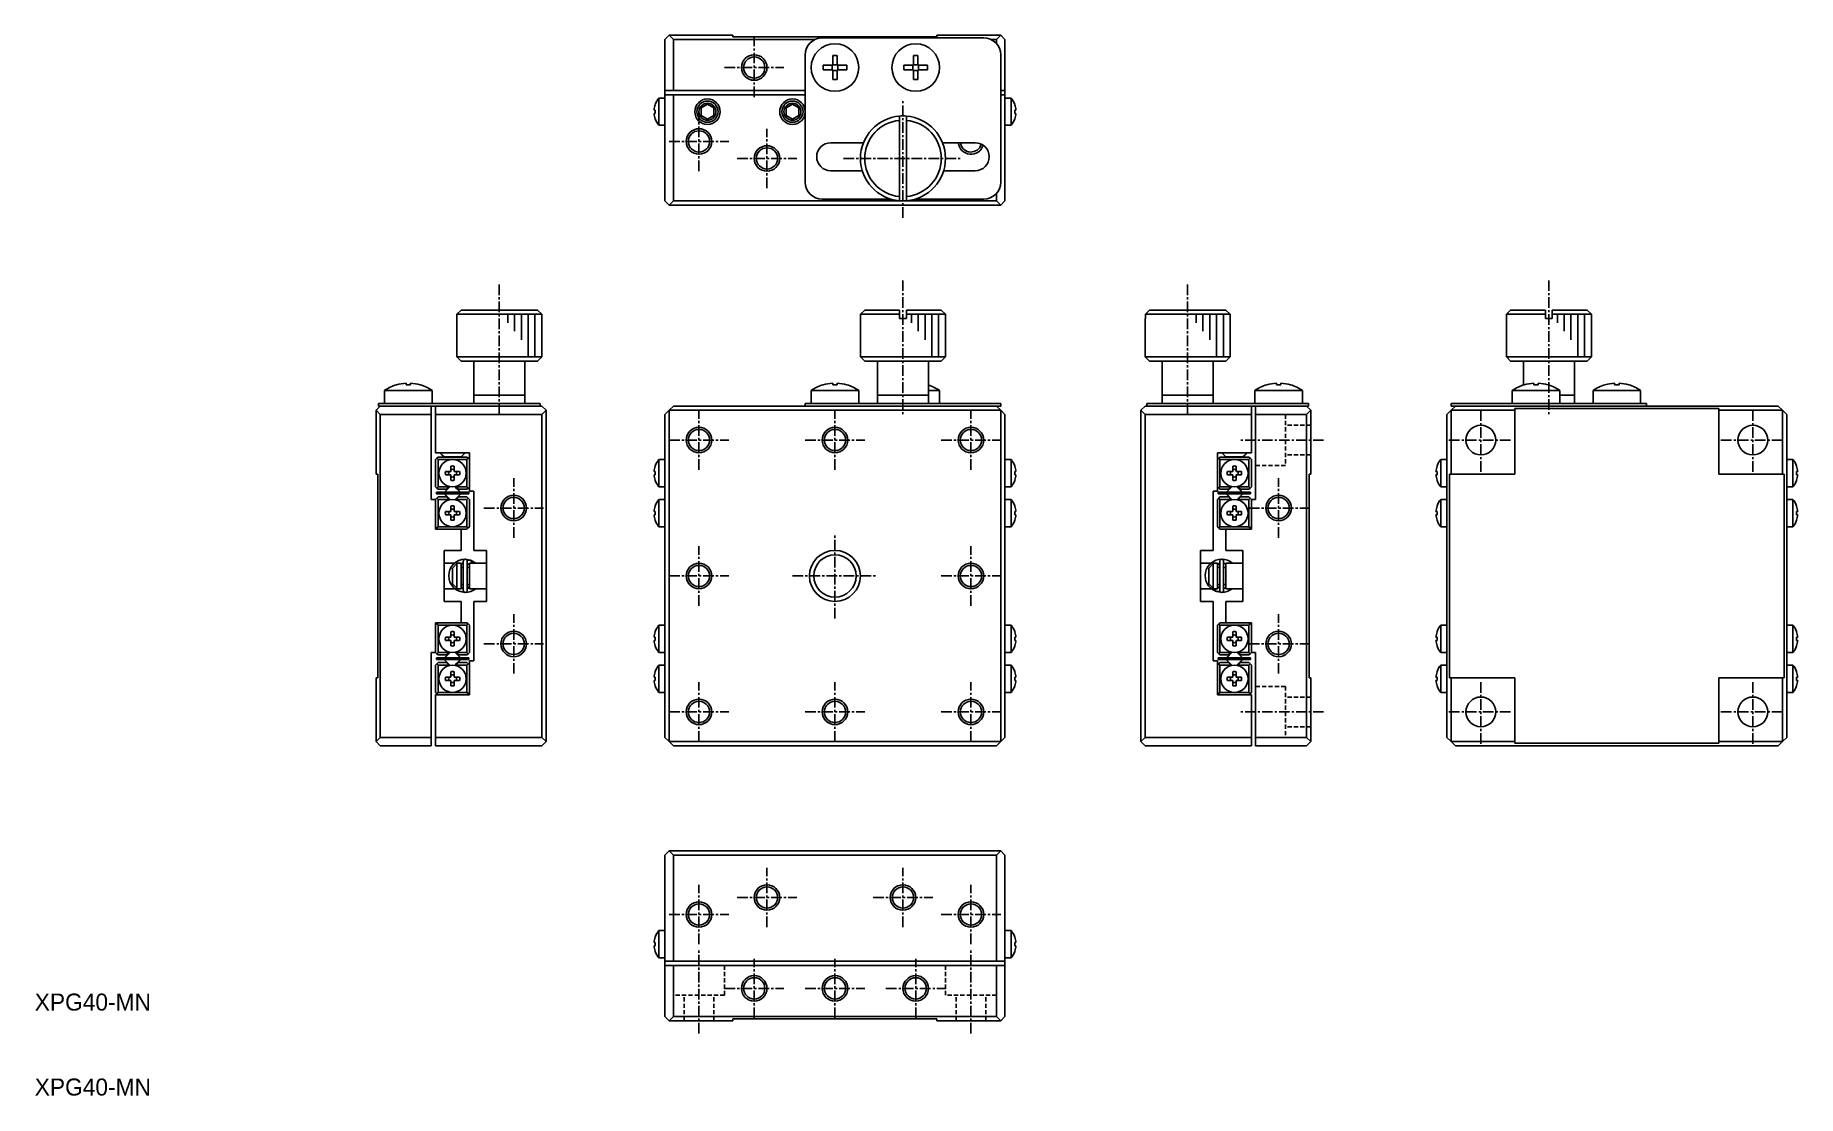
# Model space of a CAD drawing. Extents: x 10 to 217, y 10 to 135.
import ezdxf

# ---------------------------------------------------------------- set-up
doc = ezdxf.new("R2010")
doc.units = 0
doc.linetypes.add('CENTER', pattern=[2, 1.25, -0.25, 0.25, -0.25])
doc.linetypes.add('DASHED', pattern=[0.75, 0.5, -0.25])
doc.layers.get('0').update_dxf_attribs({"linetype": 'CONTINUOUS'})
doc.layers.add('CENTER', color=1, linetype='CENTER')
doc.styles.get("Standard").update_dxf_attribs({"font": 'FGP教科書体NT-M'})

msp = doc.modelspace()

# ---------------------------------------------------------------- texts
at = {"color": 7, "linetype": 'CONTINUOUS'}
for p in [(10, 20), (10, 10)]:
    msp.add_text('XPG40-MN', height=2, dxfattribs=at).set_placement(p)

# ---------------------------------------------------------------- linework, layer by layer
at = {"color": 7, "linetype": 'CONTINUOUS'}
for p, q in [((84.16, 134.31), (84.66, 134.81)), ((84.66, 134.81), (85.16, 134.31)), ((84.66, 134.81), (92.16, 134.81)), ((92.16, 134.61), (92.16, 134.81)), ((116.16, 134.81), (116.16, 134.61)), ((116.16, 134.81), (123.66, 134.81)), ((123.16, 134.31), (123.66, 134.81)), ((123.66, 134.81), (124.16, 134.31)), ((84.16, 128.31), (84.16, 134.31)), ((85.16, 134.31), (85.16, 128.31)), ((101.79, 134.31), (85.16, 134.31)), ((116.16, 134.61), (92.16, 134.61)), ((121.66, 134.51), (102.66, 134.51)), ((123.16, 134.31), (122.53, 134.31)), ((123.16, 133.84), (123.16, 134.31)), ((124.16, 134.31), (124.16, 128.31)), ((100.66, 132.51), (100.66, 117.51)), ((102.76, 130.75), (102.76, 131.27)), ((102.76, 131.27), (103.9, 131.27)), ((103.9, 130.75), (102.76, 130.75)), ((102.76, 130.75), (103.83, 130.75)), ((103.83, 130.75), (103.83, 131.27)), ((103.9, 130.75), (103.83, 130.75)), ((103.9, 132.41), (104.42, 132.41)), ((103.9, 131.27), (103.9, 132.41)), ((103.9, 131.34), (104.42, 131.34)), ((103.9, 129.61), (103.9, 130.75)), ((104.42, 130.68), (103.9, 130.68)), ((104.42, 132.41), (104.42, 131.27)), ((104.42, 131.27), (105.56, 131.27)), ((104.42, 130.75), (104.42, 129.61)), ((105.56, 130.75), (104.42, 130.75)), ((104.49, 130.75), (104.42, 130.75)), ((104.49, 131.27), (104.49, 130.75)), ((105.56, 130.75), (104.49, 130.75)), ((105.56, 131.27), (105.56, 130.75)), ((112.26, 130.75), (112.26, 131.27)), ((112.26, 131.27), (113.4, 131.27)), ((113.4, 130.75), (112.26, 130.75)), ((112.26, 130.75), (113.33, 130.75)), ((113.33, 130.75), (113.33, 131.27)), ((113.4, 130.75), (113.33, 130.75)), ((113.4, 132.41), (113.92, 132.41)), ((113.4, 131.27), (113.4, 132.41)), ((113.4, 131.34), (113.92, 131.34)), ((113.4, 129.61), (113.4, 130.75)), ((113.92, 130.68), (113.4, 130.68)), ((113.92, 132.41), (113.92, 131.27)), ((113.92, 131.27), (115.06, 131.27)), ((113.92, 130.75), (113.92, 129.61)), ((115.06, 130.75), (113.92, 130.75)), ((113.99, 130.75), (113.92, 130.75)), ((113.99, 131.27), (113.99, 130.75)), ((115.06, 130.75), (113.99, 130.75)), ((115.06, 131.27), (115.06, 130.75)), ((123.66, 132.51), (123.66, 117.51)), ((104.42, 129.61), (103.9, 129.61)), ((113.92, 129.61), (113.4, 129.61)), ((83.01, 126.64), (83.01, 126.66)), ((83.44, 124.21), (83.44, 127.41)), ((84.16, 127.41), (83.44, 127.41)), ((85.16, 128.31), (84.16, 128.31)), ((84.16, 127.81), (84.16, 128.31)), ((84.16, 127.81), (85.16, 127.81)), ((84.16, 115.31), (84.16, 127.81)), ((85.16, 128.31), (100.66, 128.31)), ((85.16, 127.81), (85.16, 115.31)), ((100.66, 127.81), (85.16, 127.81)), ((88.41, 126.25), (89.16, 126.68)), ((89.16, 126.68), (89.91, 126.25)), ((98.41, 126.25), (99.16, 126.68)), ((99.16, 126.68), (99.91, 126.25)), ((124.16, 128.31), (123.66, 128.31)), ((123.66, 127.81), (124.16, 127.81)), ((124.16, 128.31), (124.16, 127.81)), ((124.16, 127.81), (124.16, 115.31)), ((124.88, 127.41), (124.16, 127.41)), ((124.88, 124.21), (124.88, 127.41)), ((125.31, 126.64), (125.31, 126.66)), ((83.01, 126.01), (82.88, 126.01)), ((82.88, 125.61), (83.01, 125.61)), ((83.01, 125.61), (83.01, 126.01)), ((83.01, 124.96), (83.01, 124.99)), ((88.41, 125.38), (88.41, 126.25)), ((89.16, 124.95), (88.41, 125.38)), ((89.91, 125.38), (89.16, 124.95)), ((89.91, 126.25), (89.91, 125.38)), ((98.41, 125.38), (98.41, 126.25)), ((99.16, 124.95), (98.41, 125.38)), ((99.91, 125.38), (99.16, 124.95)), ((99.91, 126.25), (99.91, 125.38)), ((111.76, 125.3), (111.76, 124.79)), ((111.76, 124.79), (111.76, 115.83)), ((112.56, 124.79), (112.56, 125.3)), ((112.56, 115.83), (112.56, 124.79)), ((125.31, 126.01), (125.45, 126.01)), ((125.31, 125.61), (125.31, 126.01)), ((125.45, 125.61), (125.31, 125.61)), ((125.31, 124.96), (125.31, 124.99)), ((83.44, 124.21), (84.16, 124.21)), ((124.16, 124.21), (124.88, 124.21)), ((103.66, 122.16), (107.52, 122.16)), ((116.81, 122.16), (120.66, 122.16)), ((107.38, 118.86), (103.66, 118.86)), ((120.66, 118.86), (116.95, 118.86)), ((123.16, 115.31), (123.16, 116.19)), ((84.16, 115.31), (84.66, 114.81)), ((84.66, 114.81), (85.16, 115.31)), ((123.66, 114.81), (84.66, 114.81)), ((85.16, 115.31), (112.16, 115.31)), ((102.66, 115.51), (110.76, 115.51)), ((111.76, 115.83), (111.76, 115.33)), ((112.16, 115.31), (123.16, 115.31)), ((112.56, 115.33), (112.56, 115.83)), ((113.56, 115.51), (121.66, 115.51)), ((123.16, 115.31), (123.66, 114.81)), ((123.66, 114.81), (124.16, 115.31)), ((59.68, 101.96), (60.18, 102.46)), ((59.68, 101.46), (59.68, 101.96)), ((69.65, 101.96), (59.68, 101.96)), ((60.18, 102.46), (69.14, 102.46)), ((69.14, 102.46), (69.65, 101.96)), ((69.65, 101.96), (69.65, 101.46)), ((107.66, 102.46), (107.16, 101.96)), ((111.76, 101.96), (107.16, 101.96)), ((107.16, 101.96), (107.16, 96.96)), ((107.66, 102.46), (111.76, 102.46)), ((107.66, 102.46), (111.76, 102.46)), ((111.76, 102.46), (111.76, 101.96)), ((111.76, 101.96), (111.76, 101.46)), ((112.56, 102.46), (116.66, 102.46)), ((112.56, 102.46), (116.66, 102.46)), ((112.56, 101.96), (112.56, 102.46)), ((117.16, 101.96), (112.56, 101.96)), ((112.56, 101.46), (112.56, 101.96)), ((117.16, 101.96), (116.66, 102.46)), ((117.16, 96.96), (117.16, 101.96)), ((140.68, 101.96), (141.18, 102.46)), ((150.65, 101.96), (140.68, 101.96)), ((140.68, 101.46), (140.68, 101.96)), ((141.18, 102.46), (150.14, 102.46)), ((150.14, 102.46), (150.65, 101.96)), ((150.65, 101.96), (150.65, 101.46)), ((183.66, 102.46), (183.16, 101.96)), ((187.76, 101.96), (183.16, 101.96)), ((183.16, 101.96), (183.16, 96.96)), ((183.66, 102.46), (187.76, 102.46)), ((187.76, 102.46), (187.76, 101.96)), ((187.76, 101.96), (187.76, 101.46)), ((188.56, 102.46), (192.66, 102.46)), ((188.56, 101.96), (188.56, 102.46)), ((193.16, 101.96), (188.56, 101.96)), ((188.56, 101.46), (188.56, 101.96)), ((193.16, 101.96), (192.66, 102.46)), ((193.16, 96.96), (193.16, 101.96)), ((59.66, 101.46), (59.68, 101.46)), ((59.66, 101.46), (59.66, 96.96)), ((69.65, 101.46), (69.66, 101.46)), ((69.66, 96.96), (69.66, 101.46)), ((111.76, 101.46), (112.56, 101.46)), ((111.76, 101.46), (112.56, 101.46)), ((140.66, 101.46), (140.68, 101.46)), ((140.66, 101.46), (140.66, 96.96)), ((150.65, 101.46), (150.66, 101.46)), ((150.66, 96.96), (150.66, 101.46)), ((187.76, 101.46), (188.56, 101.46)), ((59.66, 96.96), (69.66, 96.96)), ((59.66, 96.96), (60.16, 96.46)), ((69.16, 96.46), (60.16, 96.46)), ((61.66, 96.46), (61.66, 92.46)), ((67.66, 92.46), (67.66, 96.46)), ((69.16, 96.46), (69.66, 96.96)), ((107.16, 96.96), (117.16, 96.96)), ((107.16, 96.96), (107.66, 96.46)), ((116.66, 96.46), (107.66, 96.46)), ((109.16, 96.46), (109.16, 92.46)), ((115.16, 92.46), (115.16, 96.46)), ((116.66, 96.46), (117.16, 96.96)), ((140.66, 96.96), (150.66, 96.96)), ((140.66, 96.96), (141.16, 96.46)), ((150.16, 96.46), (141.16, 96.46)), ((142.66, 96.46), (142.66, 92.46)), ((148.66, 92.46), (148.66, 96.46)), ((150.16, 96.46), (150.66, 96.96)), ((183.16, 96.96), (188.16, 96.96)), ((183.16, 96.96), (183.66, 96.46)), ((185.16, 96.46), (183.66, 96.46)), ((188.16, 96.46), (183.66, 96.46)), ((191.16, 96.46), (185.16, 96.46)), ((185.16, 96.46), (188.16, 96.46)), ((185.16, 96.46), (185.16, 93.63)), ((188.16, 96.96), (193.16, 96.96)), ((192.66, 96.46), (188.16, 96.46)), ((188.16, 96.46), (191.16, 96.46)), ((192.66, 96.46), (191.16, 96.46)), ((191.16, 92.46), (191.16, 96.46)), ((192.66, 96.46), (193.16, 96.96)), ((52.56, 93.66), (52.56, 93.66)), ((53.7, 93.66), (53.7, 93.85)), ((54.22, 93.66), (53.7, 93.66)), ((54.22, 93.85), (54.22, 93.66)), ((55.36, 93.66), (55.36, 93.66)), ((102.76, 93.66), (102.76, 93.66)), ((102.76, 93.66), (102.76, 93.66)), ((103.9, 93.66), (103.9, 93.85)), ((104.42, 93.66), (103.9, 93.66)), ((104.42, 93.85), (104.42, 93.66)), ((105.56, 93.66), (105.56, 93.66)), ((105.56, 93.66), (105.56, 93.66)), ((154.96, 93.66), (154.96, 93.66)), ((156.1, 93.66), (156.1, 93.85)), ((156.62, 93.66), (156.1, 93.66)), ((156.62, 93.85), (156.62, 93.66)), ((157.76, 93.66), (157.76, 93.66)), ((185.26, 93.66), (185.26, 93.66)), ((186.4, 93.66), (186.4, 93.85)), ((186.92, 93.66), (186.4, 93.66)), ((186.92, 93.85), (186.92, 93.66)), ((188.06, 93.66), (188.06, 93.66)), ((194.76, 93.66), (194.76, 93.66)), ((195.9, 93.66), (195.9, 93.85)), ((196.42, 93.66), (195.9, 93.66)), ((196.42, 93.85), (196.42, 93.66)), ((197.56, 93.66), (197.56, 93.66)), ((50.46, 91.16), (50.46, 91.46)), ((50.46, 91.46), (52.46, 91.46)), ((51.16, 93), (56.76, 93)), ((51.16, 93), (51.16, 91.46)), ((52.46, 91.46), (67.46, 91.46)), ((56.76, 91.46), (56.76, 93)), ((61.66, 92.46), (67.66, 92.46)), ((67.66, 92.46), (61.66, 92.46)), ((61.66, 92.46), (61.66, 91.46)), ((67.46, 91.46), (69.46, 91.46)), ((67.66, 91.46), (67.66, 92.46)), ((69.46, 91.46), (69.46, 91.16)), ((100.66, 91.16), (100.66, 91.46)), ((100.66, 91.46), (102.66, 91.46)), ((101.36, 93), (106.96, 93)), ((101.36, 93), (101.36, 91.46)), ((102.66, 91.46), (121.66, 91.46)), ((106.96, 91.46), (106.96, 93)), ((109.16, 92.46), (115.16, 92.46)), ((115.16, 92.46), (109.16, 92.46)), ((109.16, 92.46), (109.16, 91.46)), ((115.16, 93), (116.46, 93)), ((115.16, 91.46), (115.16, 92.46)), ((116.46, 91.46), (116.46, 93)), ((121.66, 91.46), (123.66, 91.46)), ((123.66, 91.46), (123.66, 91.16)), ((140.86, 91.16), (140.86, 91.46)), ((140.86, 91.46), (142.86, 91.46)), ((142.66, 92.46), (148.66, 92.46)), ((148.66, 92.46), (142.66, 92.46)), ((142.66, 92.46), (142.66, 91.46)), ((157.86, 91.46), (142.86, 91.46)), ((148.66, 91.46), (148.66, 92.46)), ((153.56, 93), (159.16, 93)), ((153.56, 93), (153.56, 91.46)), ((157.86, 91.46), (159.86, 91.46)), ((159.16, 91.46), (159.16, 93)), ((159.86, 91.46), (159.86, 91.16)), ((176.66, 91.16), (176.66, 91.46)), ((176.66, 91.46), (178.66, 91.46)), ((178.66, 91.46), (197.66, 91.46)), ((183.86, 93), (186.66, 93)), ((183.86, 93), (183.86, 91.46)), ((186.66, 93), (189.46, 93)), ((189.46, 91.46), (189.46, 93)), ((189.46, 92.46), (191.16, 92.46)), ((191.16, 92.46), (189.46, 92.46)), ((191.16, 91.46), (191.16, 92.46)), ((193.36, 93), (196.16, 93)), ((193.36, 93), (193.36, 91.46)), ((196.16, 93), (198.96, 93)), ((197.66, 91.46), (199.66, 91.46)), ((198.96, 91.46), (198.96, 93)), ((199.66, 91.46), (199.66, 91.16)), ((50.16, 90.66), (50.66, 91.16)), ((50.16, 83.16), (50.16, 90.66)), ((50.66, 90.16), (50.16, 90.66)), ((50.66, 91.16), (50.46, 91.16)), ((50.66, 91.16), (56.66, 91.16)), ((50.66, 90.16), (50.66, 52.16)), ((56.66, 90.16), (50.66, 90.16)), ((56.66, 91.16), (57.16, 91.16)), ((56.66, 91.16), (56.66, 90.16)), ((56.66, 80.16), (56.66, 90.16)), ((57.16, 91.16), (69.66, 91.16)), ((57.16, 90.16), (57.16, 91.16)), ((57.16, 90.16), (57.16, 85.66)), ((69.66, 90.16), (57.16, 90.16)), ((70.16, 90.66), (69.66, 91.16)), ((69.66, 90.16), (70.16, 90.66)), ((69.66, 52.16), (69.66, 90.16)), ((70.16, 90.66), (70.16, 51.66)), ((84.16, 90.16), (84.66, 90.66)), ((84.16, 52.16), (84.16, 90.16)), ((84.66, 90.66), (85.16, 91.16)), ((123.66, 90.66), (84.66, 90.66)), ((84.66, 90.66), (84.66, 51.66)), ((85.16, 91.16), (123.16, 91.16)), ((123.66, 91.16), (123.16, 91.16)), ((123.16, 91.16), (123.66, 90.66)), ((123.66, 51.66), (123.66, 90.66)), ((123.66, 90.66), (124.16, 90.16)), ((124.16, 90.16), (124.16, 52.16)), ((140.66, 91.16), (140.16, 90.66)), ((140.16, 51.66), (140.16, 90.66)), ((140.16, 90.66), (140.66, 90.16)), ((140.66, 91.16), (141.54, 91.16)), ((140.66, 90.16), (140.66, 52.16)), ((153.16, 90.16), (140.66, 90.16)), ((142.86, 91.16), (141.54, 91.16)), ((157.86, 91.16), (142.86, 91.16)), ((153.16, 91.16), (153.16, 90.16)), ((153.16, 85.66), (153.16, 90.16)), ((153.66, 90.16), (153.66, 91.16)), ((153.66, 90.16), (153.66, 80.16)), ((159.66, 90.16), (153.66, 90.16)), ((159.19, 91.16), (157.86, 91.16)), ((159.19, 91.16), (159.66, 91.16)), ((159.86, 91.16), (159.66, 91.16)), ((159.66, 91.16), (160.16, 90.66)), ((160.16, 90.66), (159.66, 90.16)), ((159.66, 52.16), (159.66, 90.16)), ((160.16, 90.66), (160.16, 83.16)), ((176.66, 90.66), (176.16, 90.16)), ((176.16, 52.16), (176.16, 90.16)), ((177.16, 91.16), (176.66, 91.16)), ((177.16, 91.16), (176.66, 90.66)), ((184.16, 90.66), (176.66, 90.66)), ((176.66, 90.66), (176.66, 83.16)), ((177.16, 91.16), (177.79, 91.16)), ((178.66, 91.16), (177.79, 91.16)), ((197.66, 91.16), (178.66, 91.16)), ((184.16, 90.86), (208.16, 90.86)), ((184.16, 90.66), (184.16, 90.86)), ((184.16, 83.16), (184.16, 90.66)), ((198.53, 91.16), (197.66, 91.16)), ((198.53, 91.16), (215.16, 91.16)), ((208.16, 90.86), (208.16, 90.66)), ((215.66, 90.66), (208.16, 90.66)), ((208.16, 90.66), (208.16, 83.16)), ((215.66, 90.66), (215.16, 91.16)), ((215.66, 83.16), (215.66, 90.66)), ((216.16, 90.16), (215.66, 90.66)), ((216.16, 90.16), (216.16, 52.16)), ((57.16, 85.66), (61.16, 85.66)), ((57.31, 85.01), (57.46, 85.16)), ((60.86, 85.16), (57.46, 85.16)), ((57.68, 85.66), (57.91, 85.43)), ((57.91, 85.43), (58.16, 85.18)), ((60.16, 85.18), (58.16, 85.18)), ((60.16, 85.18), (60.41, 85.43)), ((60.41, 85.43), (60.64, 85.66)), ((60.86, 85.16), (61.01, 85.01)), ((61.16, 85.66), (61.16, 81.16)), ((149.16, 85.66), (153.16, 85.66)), ((149.16, 81.16), (149.16, 85.66)), ((149.31, 85.01), (149.46, 85.16)), ((152.86, 85.16), (149.46, 85.16)), ((149.68, 85.66), (149.91, 85.43)), ((149.91, 85.43), (150.16, 85.18)), ((151.16, 85.18), (150.16, 85.18)), ((152.16, 85.18), (151.16, 85.18)), ((152.16, 85.18), (152.41, 85.43)), ((152.41, 85.43), (152.64, 85.66)), ((152.86, 85.16), (153.01, 85.01)), ((50.16, 83.16), (50.36, 83.16)), ((50.36, 83.16), (50.36, 59.16)), ((57.31, 85.01), (57.16, 84.86)), ((57.16, 84.86), (57.16, 81.66)), ((57.46, 84.86), (57.31, 85.01)), ((57.46, 81.66), (57.46, 84.86)), ((57.46, 84.86), (59.16, 84.86)), ((58.96, 83.46), (58.34, 83.46)), ((58.34, 83.06), (58.96, 83.06)), ((58.96, 84.09), (58.96, 83.46)), ((58.96, 83.06), (58.96, 82.44)), ((59.16, 84.86), (60.86, 84.86)), ((59.36, 83.46), (59.36, 84.09)), ((59.99, 83.46), (59.36, 83.46)), ((59.36, 82.44), (59.36, 83.06)), ((59.36, 83.06), (59.99, 83.06)), ((61.01, 85.01), (60.86, 84.86)), ((60.86, 84.86), (60.86, 81.66)), ((61.16, 84.86), (61.01, 85.01)), ((83.01, 83.46), (82.88, 83.46)), ((82.88, 83.06), (83.01, 83.06)), ((83.01, 84.09), (83.01, 84.11)), ((83.01, 83.06), (83.01, 83.46)), ((83.44, 83.26), (83.44, 84.86)), ((84.16, 84.86), (83.44, 84.86)), ((83.44, 81.66), (83.44, 83.26)), ((124.88, 84.86), (124.16, 84.86)), ((124.88, 83.26), (124.88, 84.86)), ((124.88, 81.66), (124.88, 83.26)), ((125.31, 84.09), (125.31, 84.11)), ((125.31, 83.46), (125.45, 83.46)), ((125.31, 83.06), (125.31, 83.46)), ((125.45, 83.06), (125.31, 83.06)), ((149.31, 85.01), (149.16, 84.86)), ((149.46, 84.86), (149.31, 85.01)), ((149.46, 81.66), (149.46, 84.86)), ((149.46, 84.86), (151.16, 84.86)), ((150.34, 83.46), (150.96, 83.46)), ((150.96, 83.06), (150.34, 83.06)), ((150.96, 83.46), (150.96, 84.09)), ((150.96, 82.44), (150.96, 83.06)), ((151.16, 84.86), (152.86, 84.86)), ((151.36, 84.09), (151.36, 83.46)), ((151.36, 83.46), (151.99, 83.46)), ((151.36, 83.06), (151.36, 82.44)), ((151.99, 83.06), (151.36, 83.06)), ((153.01, 85.01), (152.86, 84.86)), ((152.86, 84.86), (152.86, 81.66)), ((153.16, 84.86), (153.01, 85.01)), ((153.16, 81.66), (153.16, 84.86)), ((159.96, 83.16), (160.16, 83.16)), ((159.96, 59.16), (159.96, 83.16)), ((174.88, 83.46), (175.01, 83.46)), ((175.01, 83.06), (174.88, 83.06)), ((175.01, 84.11), (175.01, 84.09)), ((175.01, 83.46), (175.01, 83.06)), ((175.44, 84.86), (175.44, 81.66)), ((176.16, 84.86), (175.44, 84.86)), ((176.46, 59.16), (176.46, 83.16)), ((176.46, 83.16), (176.66, 83.16)), ((176.66, 83.16), (184.16, 83.16)), ((208.16, 83.16), (215.66, 83.16)), ((215.66, 83.16), (215.86, 83.16)), ((215.86, 83.16), (215.86, 59.16)), ((216.88, 84.86), (216.16, 84.86)), ((216.88, 84.86), (216.88, 81.66)), ((217.31, 84.11), (217.31, 84.09)), ((217.45, 83.46), (217.31, 83.46)), ((217.31, 83.46), (217.31, 83.06)), ((217.31, 83.06), (217.45, 83.06)), ((57.16, 81.66), (57.31, 81.51)), ((61.06, 81.01), (57.26, 81.01)), ((57.26, 80.81), (57.26, 81.01)), ((57.31, 81.51), (57.46, 81.66)), ((57.46, 81.36), (57.31, 81.51)), ((58.76, 81.66), (57.46, 81.66)), ((57.46, 81.36), (58.46, 81.36)), ((58.88, 81.69), (58.26, 81.07)), ((58.76, 81.66), (58.46, 81.36)), ((58.8, 81.7), (58.76, 81.66)), ((59.68, 81.43), (59.42, 81.68)), ((60.06, 81.07), (59.45, 81.69)), ((59.56, 81.66), (59.52, 81.7)), ((60.86, 81.66), (59.56, 81.66)), ((59.86, 81.36), (59.56, 81.66)), ((60.06, 81.04), (59.68, 81.43)), ((59.86, 81.36), (60.86, 81.36)), ((60.86, 81.66), (61.01, 81.51)), ((61.01, 81.51), (60.86, 81.36)), ((61.01, 81.51), (61.16, 81.66)), ((61.06, 81.01), (61.06, 80.81)), ((61.16, 81.16), (61.66, 81.16)), ((61.66, 81.16), (61.66, 74.16)), ((83.01, 82.41), (83.01, 82.44)), ((83.44, 81.66), (84.16, 81.66)), ((124.16, 81.66), (124.88, 81.66)), ((125.31, 82.41), (125.31, 82.44)), ((148.66, 81.16), (149.16, 81.16)), ((148.66, 74.16), (148.66, 81.16)), ((149.16, 81.66), (149.31, 81.51)), ((149.26, 81.01), (153.06, 81.01)), ((149.26, 80.81), (149.26, 81.01)), ((149.31, 81.51), (149.46, 81.66)), ((149.46, 81.36), (149.31, 81.51)), ((150.76, 81.66), (149.46, 81.66)), ((149.46, 81.36), (150.46, 81.36)), ((150.88, 81.69), (150.26, 81.07)), ((150.76, 81.66), (150.46, 81.36)), ((150.8, 81.7), (150.76, 81.66)), ((151.68, 81.43), (151.42, 81.68)), ((152.06, 81.07), (151.45, 81.69)), ((151.56, 81.66), (151.52, 81.7)), ((152.86, 81.66), (151.56, 81.66)), ((151.86, 81.36), (151.56, 81.66)), ((152.06, 81.04), (151.68, 81.43)), ((151.86, 81.36), (152.86, 81.36)), ((152.86, 81.66), (153.01, 81.51)), ((153.01, 81.51), (152.86, 81.36)), ((153.01, 81.51), (153.16, 81.66)), ((153.06, 81.01), (153.06, 80.81)), ((175.01, 82.44), (175.01, 82.41)), ((175.44, 81.66), (176.16, 81.66)), ((216.16, 81.66), (216.88, 81.66)), ((217.31, 82.44), (217.31, 82.41)), ((57.16, 80.16), (56.66, 80.16)), ((57.31, 80.31), (57.16, 80.16)), ((57.16, 76.66), (57.16, 80.16)), ((61.06, 80.81), (57.26, 80.81)), ((57.31, 80.31), (57.46, 80.46)), ((57.46, 80.16), (57.31, 80.31)), ((58.46, 80.46), (57.46, 80.46)), ((57.46, 76.96), (57.46, 80.16)), ((57.46, 80.16), (58.76, 80.16)), ((58.26, 80.79), (58.91, 80.14)), ((58.26, 80.75), (58.88, 80.14)), ((58.46, 80.46), (58.76, 80.16)), ((58.76, 80.16), (58.8, 80.12)), ((58.96, 79.39), (58.96, 78.76)), ((59.36, 78.76), (59.36, 79.39)), ((59.45, 80.14), (60.06, 80.75)), ((59.52, 80.12), (59.56, 80.16)), ((59.56, 80.16), (59.86, 80.46)), ((59.56, 80.16), (60.86, 80.16)), ((60.86, 80.46), (59.86, 80.46)), ((60.86, 80.46), (61.01, 80.31)), ((61.01, 80.31), (60.86, 80.16)), ((60.86, 80.16), (60.86, 76.96)), ((61.16, 80.16), (61.01, 80.31)), ((61.16, 76.96), (61.16, 80.16)), ((83.01, 79.39), (83.01, 79.41)), ((83.44, 76.96), (83.44, 80.16)), ((84.16, 80.16), (83.44, 80.16)), ((124.88, 80.16), (124.16, 80.16)), ((124.88, 76.96), (124.88, 80.16)), ((125.31, 79.39), (125.31, 79.41)), ((149.31, 80.31), (149.16, 80.16)), ((149.16, 80.16), (149.16, 76.96)), ((149.26, 80.81), (153.06, 80.81)), ((149.31, 80.31), (149.46, 80.46)), ((149.46, 80.16), (149.31, 80.31)), ((150.46, 80.46), (149.46, 80.46)), ((149.46, 76.96), (149.46, 80.16)), ((149.46, 80.16), (150.76, 80.16)), ((150.26, 80.79), (150.91, 80.14)), ((150.26, 80.75), (150.88, 80.14)), ((150.46, 80.46), (150.76, 80.16)), ((150.76, 80.16), (150.8, 80.12)), ((150.96, 78.76), (150.96, 79.39)), ((151.36, 79.39), (151.36, 78.76)), ((151.45, 80.14), (152.06, 80.75)), ((151.52, 80.12), (151.56, 80.16)), ((151.56, 80.16), (151.86, 80.46)), ((151.56, 80.16), (152.86, 80.16)), ((152.86, 80.46), (151.86, 80.46)), ((152.86, 80.46), (153.01, 80.31)), ((153.01, 80.31), (152.86, 80.16)), ((152.86, 80.16), (152.86, 76.96)), ((153.16, 80.16), (153.01, 80.31)), ((153.16, 80.16), (153.16, 76.66)), ((153.66, 80.16), (153.16, 80.16)), ((175.01, 79.41), (175.01, 79.39)), ((175.44, 80.16), (175.44, 78.56)), ((176.16, 80.16), (175.44, 80.16)), ((216.88, 80.16), (216.16, 80.16)), ((216.88, 80.16), (216.88, 78.56)), ((217.31, 79.41), (217.31, 79.39)), ((57.16, 76.96), (57.31, 76.81)), ((57.31, 76.81), (57.46, 76.96)), ((57.46, 76.66), (57.31, 76.81)), ((59.16, 76.96), (57.46, 76.96)), ((58.96, 78.76), (58.34, 78.76)), ((58.34, 78.36), (58.96, 78.36)), ((58.96, 78.36), (58.96, 77.74)), ((60.86, 76.96), (59.16, 76.96)), ((59.99, 78.76), (59.36, 78.76)), ((59.36, 77.74), (59.36, 78.36)), ((59.36, 78.36), (59.99, 78.36)), ((60.86, 76.96), (61.01, 76.81)), ((61.01, 76.81), (60.86, 76.66)), ((61.01, 76.81), (61.16, 76.96)), ((83.01, 78.76), (82.88, 78.76)), ((82.88, 78.36), (83.01, 78.36)), ((83.01, 78.36), (83.01, 78.76)), ((83.01, 77.71), (83.01, 77.74)), ((83.44, 76.96), (84.16, 76.96)), ((124.16, 76.96), (124.88, 76.96)), ((125.31, 78.76), (125.45, 78.76)), ((125.31, 78.36), (125.31, 78.76)), ((125.45, 78.36), (125.31, 78.36)), ((125.31, 77.71), (125.31, 77.74)), ((149.16, 76.96), (149.31, 76.81)), ((149.31, 76.81), (149.46, 76.96)), ((149.46, 76.66), (149.31, 76.81)), ((151.16, 76.96), (149.46, 76.96)), ((150.34, 78.76), (150.96, 78.76)), ((150.96, 78.36), (150.34, 78.36)), ((150.96, 77.74), (150.96, 78.36)), ((152.86, 76.96), (151.16, 76.96)), ((151.36, 78.76), (151.99, 78.76)), ((151.36, 78.36), (151.36, 77.74)), ((151.99, 78.36), (151.36, 78.36)), ((152.86, 76.96), (153.01, 76.81)), ((153.01, 76.81), (152.86, 76.66)), ((153.01, 76.81), (153.16, 76.96)), ((174.88, 78.76), (175.01, 78.76)), ((175.01, 78.36), (174.88, 78.36)), ((175.01, 78.76), (175.01, 78.36)), ((175.01, 77.74), (175.01, 77.71)), ((175.44, 78.56), (175.44, 76.96)), ((175.44, 76.96), (176.16, 76.96)), ((216.16, 76.96), (216.88, 76.96)), ((216.88, 78.56), (216.88, 76.96)), ((217.45, 78.76), (217.31, 78.76)), ((217.31, 78.76), (217.31, 78.36)), ((217.31, 78.36), (217.45, 78.36)), ((217.31, 77.74), (217.31, 77.71)), ((60.16, 76.66), (57.16, 76.66)), ((60.16, 76.66), (60.86, 76.66)), ((60.16, 74.16), (60.16, 76.66)), ((149.46, 76.66), (150.16, 76.66)), ((153.16, 76.66), (150.16, 76.66)), ((150.16, 76.66), (150.16, 74.16)), ((58.16, 74.16), (60.16, 74.16)), ((58.16, 72.24), (58.16, 74.16)), ((59.4, 72.66), (58.16, 72.66)), ((59.16, 72.08), (59.66, 72.61)), ((59.66, 72.66), (59.66, 72.61)), ((60.16, 72.66), (59.66, 72.66)), ((59.66, 72.61), (59.66, 69.72)), ((60.16, 69.66), (60.16, 72.66)), ((60.16, 72.59), (60.43, 72.66)), ((60.16, 72.16), (60.16, 72.59)), ((60.43, 72.9), (60.43, 69.45)), ((61.45, 72.96), (60.69, 73.13)), ((60.88, 72.97), (60.87, 72.97)), ((60.92, 72.98), (60.88, 72.97)), ((60.88, 69.45), (60.88, 72.9)), ((60.95, 73), (60.92, 72.98)), ((60.99, 73.01), (60.95, 73)), ((61.02, 73.01), (60.99, 73.01)), ((61.06, 73.02), (61.02, 73.01)), ((61.09, 73.02), (61.06, 73.02)), ((61.13, 73.02), (61.09, 73.02)), ((61.16, 73.02), (61.13, 73.02)), ((61.2, 73.02), (61.16, 73.02)), ((61.16, 72.66), (61.16, 69.66)), ((63.16, 72.66), (61.16, 72.66)), ((61.24, 73.02), (61.2, 73.02)), ((61.27, 73.02), (61.24, 73.02)), ((61.31, 73.01), (61.27, 73.02)), ((61.34, 73), (61.31, 73.01)), ((61.37, 72.99), (61.34, 73)), ((61.35, 72.68), (61.34, 72.66)), ((61.45, 72.96), (61.35, 72.66)), ((61.36, 72.71), (61.35, 72.69)), ((61.35, 72.69), (61.35, 72.68)), ((61.37, 72.73), (61.36, 72.71)), ((61.41, 72.98), (61.37, 72.99)), ((61.38, 72.75), (61.37, 72.73)), ((61.39, 72.76), (61.38, 72.75)), ((61.4, 72.8), (61.39, 72.78)), ((61.39, 72.78), (61.39, 72.76)), ((61.41, 72.82), (61.4, 72.8)), ((61.44, 72.96), (61.41, 72.98)), ((61.42, 72.85), (61.41, 72.83)), ((61.41, 72.83), (61.41, 72.82)), ((61.43, 72.88), (61.42, 72.87)), ((61.42, 72.87), (61.42, 72.85)), ((61.44, 72.91), (61.43, 72.89)), ((61.43, 72.89), (61.43, 72.88)), ((61.44, 72.97), (61.44, 72.96)), ((61.92, 72.66), (61.44, 72.96)), ((61.44, 72.96), (61.44, 72.96)), ((61.44, 72.96), (61.44, 72.96)), ((61.44, 72.96), (61.44, 72.95)), ((61.44, 72.95), (61.44, 72.95)), ((61.44, 72.95), (61.44, 72.94)), ((61.44, 72.94), (61.44, 72.93)), ((61.44, 72.93), (61.44, 72.92)), ((61.44, 72.92), (61.44, 72.91)), ((61.47, 72.95), (61.45, 72.96)), ((61.66, 74.16), (63.16, 74.16)), ((63.16, 74.16), (63.16, 68.16)), ((147.16, 74.16), (148.66, 74.16)), ((147.16, 68.16), (147.16, 74.16)), ((148.4, 72.66), (147.16, 72.66)), ((148.16, 72.08), (148.66, 72.61)), ((148.66, 72.66), (148.66, 72.61)), ((149.16, 72.66), (148.66, 72.66)), ((148.66, 72.61), (148.66, 69.72)), ((148.89, 72.96), (148.87, 72.96)), ((148.88, 72.96), (148.88, 72.96)), ((148.95, 72.99), (148.89, 72.96)), ((149.16, 72.16), (149.16, 72.66)), ((149.16, 69.66), (149.16, 72.66)), ((149.16, 72.59), (149.44, 72.66)), ((149.44, 72.9), (149.44, 69.45)), ((149.89, 69.45), (149.89, 72.9)), ((149.89, 72.66), (150.16, 72.59)), ((150.16, 74.16), (152.16, 74.16)), ((150.16, 72.66), (150.16, 69.66)), ((152.16, 72.66), (150.16, 72.66)), ((152.16, 74.16), (152.16, 72.24)), ((58.16, 70.09), (58.16, 72.24)), ((59.16, 70.25), (59.16, 72.08)), ((60.43, 72.16), (60.16, 72.16)), ((60.88, 72.33), (60.89, 72.34)), ((60.88, 72.31), (60.88, 72.33)), ((60.88, 72.3), (60.88, 72.31)), ((61.16, 72.16), (60.88, 72.16)), ((60.89, 72.37), (60.9, 72.38)), ((60.89, 72.35), (60.89, 72.37)), ((60.89, 72.34), (60.89, 72.35)), ((60.9, 72.4), (60.91, 72.42)), ((60.9, 72.39), (60.9, 72.4)), ((60.9, 72.38), (60.9, 72.39)), ((60.91, 72.42), (60.92, 72.43)), ((60.92, 72.44), (60.93, 72.45)), ((60.92, 72.43), (60.92, 72.44)), ((60.93, 72.45), (60.94, 72.46)), ((60.94, 72.47), (60.95, 72.48)), ((60.94, 72.46), (60.94, 72.47)), ((60.95, 72.48), (60.96, 72.49)), ((60.96, 72.49), (60.97, 72.5)), ((60.97, 72.5), (60.98, 72.51)), ((60.98, 72.51), (60.99, 72.52)), ((60.99, 72.52), (61, 72.53)), ((61, 72.53), (61.02, 72.54)), ((61.02, 72.54), (61.03, 72.54)), ((61.03, 72.54), (61.04, 72.55)), ((61.04, 72.55), (61.05, 72.55)), ((61.05, 72.55), (61.06, 72.56)), ((61.06, 72.56), (61.08, 72.56)), ((61.08, 72.56), (61.09, 72.57)), ((61.09, 72.57), (61.1, 72.57)), ((61.1, 72.57), (61.12, 72.57)), ((61.12, 72.57), (61.13, 72.57)), ((61.13, 72.57), (61.14, 72.57)), ((61.14, 72.57), (61.16, 72.57)), ((61.16, 72.57), (61.16, 72.57)), ((148.16, 70.25), (148.16, 72.08)), ((149.16, 72.57), (149.17, 72.57)), ((149.16, 72.16), (149.16, 70.16)), ((149.16, 70.16), (149.16, 72.16)), ((149.44, 72.16), (149.16, 72.16)), ((149.17, 72.57), (149.19, 72.57)), ((149.19, 72.57), (149.2, 72.57)), ((149.2, 72.57), (149.21, 72.57)), ((149.21, 72.57), (149.23, 72.57)), ((149.23, 72.57), (149.24, 72.57)), ((149.24, 72.57), (149.25, 72.56)), ((149.25, 72.56), (149.27, 72.56)), ((149.27, 72.56), (149.28, 72.55)), ((149.28, 72.55), (149.29, 72.55)), ((149.29, 72.55), (149.3, 72.54)), ((149.3, 72.54), (149.31, 72.53)), ((149.31, 72.53), (149.33, 72.53)), ((149.33, 72.53), (149.34, 72.52)), ((149.34, 72.52), (149.35, 72.51)), ((149.35, 72.51), (149.36, 72.5)), ((149.36, 72.5), (149.37, 72.49)), ((149.37, 72.49), (149.38, 72.48)), ((149.38, 72.48), (149.38, 72.47)), ((149.38, 72.47), (149.39, 72.46)), ((149.39, 72.46), (149.4, 72.45)), ((149.4, 72.45), (149.41, 72.44)), ((149.41, 72.44), (149.41, 72.42)), ((149.41, 72.42), (149.42, 72.41)), ((149.42, 72.41), (149.42, 72.4)), ((149.42, 72.4), (149.43, 72.39)), ((149.43, 72.39), (149.43, 72.37)), ((149.43, 72.37), (149.43, 72.36)), ((149.43, 72.36), (149.44, 72.35)), ((149.44, 72.35), (149.44, 72.33)), ((149.44, 72.33), (149.44, 72.32)), ((149.44, 72.32), (149.44, 72.31)), ((149.44, 72.31), (149.44, 72.3)), ((150.16, 72.16), (149.89, 72.16)), ((152.16, 72.24), (152.16, 70.09)), ((58.16, 68.16), (58.16, 70.09)), ((58.16, 69.66), (59.43, 69.66)), ((59.66, 69.72), (59.16, 70.25)), ((59.43, 69.66), (59.43, 69.66)), ((59.43, 69.66), (59.43, 69.66)), ((59.66, 69.72), (59.66, 69.66)), ((59.66, 69.66), (60.16, 69.66)), ((60.16, 69.76), (60.16, 70.16)), ((60.16, 70.16), (60.43, 70.16)), ((60.43, 69.69), (60.16, 69.76)), ((60.88, 70.16), (61.16, 70.16)), ((60.88, 70.05), (60.88, 70.06)), ((60.88, 70.04), (60.88, 70.05)), ((60.89, 70.02), (60.88, 70.04)), ((61.16, 69.76), (60.88, 69.69)), ((60.89, 70.01), (60.89, 70.02)), ((60.89, 70), (60.89, 70.01)), ((60.89, 69.98), (60.89, 70)), ((60.9, 69.97), (60.89, 69.98)), ((60.9, 69.96), (60.9, 69.97)), ((60.91, 69.94), (60.9, 69.96)), ((60.91, 69.93), (60.91, 69.94)), ((60.92, 69.92), (60.91, 69.93)), ((60.93, 69.91), (60.92, 69.92)), ((60.93, 69.9), (60.93, 69.91)), ((60.94, 69.89), (60.93, 69.9)), ((60.95, 69.88), (60.94, 69.89)), ((60.96, 69.87), (60.95, 69.88)), ((60.97, 69.86), (60.96, 69.87)), ((60.98, 69.85), (60.97, 69.86)), ((60.99, 69.84), (60.98, 69.85)), ((61, 69.83), (60.99, 69.84)), ((61.01, 69.82), (61, 69.83)), ((61.02, 69.82), (61.01, 69.82)), ((61.03, 69.81), (61.02, 69.82)), ((61.05, 69.8), (61.03, 69.81)), ((61.06, 69.8), (61.05, 69.8)), ((61.07, 69.79), (61.06, 69.8)), ((61.09, 69.79), (61.07, 69.79)), ((61.1, 69.79), (61.09, 69.79)), ((61.11, 69.78), (61.1, 69.79)), ((61.13, 69.78), (61.11, 69.78)), ((61.14, 69.78), (61.13, 69.78)), ((61.15, 69.78), (61.14, 69.78)), ((61.16, 69.78), (61.15, 69.78)), ((61.16, 69.66), (63.16, 69.66)), ((61.38, 69.37), (61.38, 69.37)), ((61.38, 69.37), (61.38, 69.37)), ((61.38, 69.37), (61.38, 69.37)), ((61.38, 69.37), (61.39, 69.37)), ((61.39, 69.37), (61.44, 69.39)), ((61.39, 69.37), (61.39, 69.37)), ((61.39, 69.37), (61.39, 69.37)), ((61.43, 69.39), (61.44, 69.39)), ((61.44, 69.39), (61.46, 69.4)), ((61.44, 69.39), (61.44, 69.39)), ((61.44, 69.39), (61.44, 69.39)), ((61.44, 69.39), (61.44, 69.39)), ((147.16, 69.66), (148.44, 69.66)), ((148.66, 69.72), (148.16, 70.25)), ((148.16, 70.24), (148.16, 70.25)), ((148.44, 69.66), (148.44, 69.66)), ((148.44, 69.66), (148.44, 69.66)), ((148.66, 69.72), (148.66, 69.66)), ((148.66, 69.66), (149.16, 69.66)), ((148.85, 69.41), (148.88, 69.39)), ((148.88, 69.4), (148.96, 69.66)), ((148.89, 69.43), (148.88, 69.43)), ((148.88, 69.43), (148.88, 69.42)), ((148.88, 69.42), (148.88, 69.41)), ((148.88, 69.41), (148.88, 69.4)), ((148.88, 69.4), (148.88, 69.39)), ((148.88, 69.4), (148.88, 69.4)), ((148.88, 69.39), (148.88, 69.39)), ((148.88, 69.39), (148.89, 69.39)), ((148.9, 69.48), (148.89, 69.47)), ((148.89, 69.47), (148.89, 69.46)), ((148.89, 69.46), (148.89, 69.45)), ((148.89, 69.45), (148.89, 69.43)), ((148.89, 69.39), (148.92, 69.38)), ((148.91, 69.51), (148.9, 69.5)), ((148.9, 69.5), (148.9, 69.48)), ((148.92, 69.55), (148.91, 69.53)), ((148.91, 69.53), (148.91, 69.51)), ((148.93, 69.56), (148.92, 69.55)), ((148.92, 69.38), (148.95, 69.37)), ((148.94, 69.6), (148.93, 69.58)), ((148.93, 69.58), (148.93, 69.56)), ((148.95, 69.61), (148.94, 69.6)), ((148.94, 69.37), (149.64, 69.23)), ((148.96, 69.63), (148.95, 69.61)), ((148.95, 69.37), (148.98, 69.36)), ((148.96, 69.66), (148.96, 69.66)), ((148.97, 69.66), (148.96, 69.65)), ((148.96, 69.65), (148.96, 69.63)), ((148.98, 69.36), (149.02, 69.35)), ((149.02, 69.35), (149.05, 69.34)), ((149.05, 69.34), (149.09, 69.34)), ((149.09, 69.34), (149.13, 69.33)), ((149.13, 69.33), (149.16, 69.33)), ((149.16, 69.66), (149.16, 70.16)), ((149.16, 70.16), (149.44, 70.16)), ((149.17, 69.78), (149.16, 69.78)), ((149.16, 69.33), (149.2, 69.33)), ((149.18, 69.78), (149.17, 69.78)), ((149.19, 69.78), (149.18, 69.78)), ((149.21, 69.78), (149.19, 69.78)), ((149.2, 69.33), (149.23, 69.33)), ((149.22, 69.79), (149.21, 69.78)), ((149.24, 69.79), (149.22, 69.79)), ((149.23, 69.33), (149.27, 69.34)), ((149.25, 69.79), (149.24, 69.79)), ((149.26, 69.8), (149.25, 69.79)), ((149.27, 69.8), (149.26, 69.8)), ((149.29, 69.81), (149.27, 69.8)), ((149.27, 69.34), (149.3, 69.34)), ((149.3, 69.81), (149.29, 69.81)), ((149.31, 69.82), (149.3, 69.81)), ((149.3, 69.34), (149.34, 69.35)), ((149.32, 69.83), (149.31, 69.82)), ((149.33, 69.84), (149.32, 69.83)), ((149.34, 69.84), (149.33, 69.84)), ((149.35, 69.85), (149.34, 69.84)), ((149.34, 69.35), (149.37, 69.36)), ((149.36, 69.86), (149.35, 69.85)), ((149.37, 69.87), (149.36, 69.86)), ((149.38, 69.88), (149.37, 69.87)), ((149.37, 69.36), (149.41, 69.37)), ((149.39, 69.89), (149.38, 69.88)), ((149.4, 69.9), (149.39, 69.89)), ((149.41, 69.93), (149.4, 69.92)), ((149.4, 69.92), (149.4, 69.9)), ((149.42, 69.94), (149.41, 69.93)), ((149.41, 69.37), (149.44, 69.38)), ((149.43, 69.96), (149.42, 69.95)), ((149.42, 69.95), (149.42, 69.94)), ((149.44, 70), (149.43, 69.99)), ((149.43, 69.99), (149.43, 69.98)), ((149.43, 69.98), (149.43, 69.96)), ((149.44, 70.06), (149.44, 70.04)), ((149.44, 70.04), (149.44, 70.03)), ((149.44, 70.03), (149.44, 70.02)), ((149.44, 70.02), (149.44, 70)), ((149.44, 69.38), (149.45, 69.39)), ((149.89, 70.16), (150.16, 70.16)), ((150.16, 69.76), (149.89, 69.69)), ((150.16, 69.66), (152.16, 69.66)), ((152.16, 70.09), (152.16, 68.16)), ((60.16, 68.16), (58.16, 68.16)), ((60.16, 65.66), (60.16, 68.16)), ((61.66, 68.16), (61.66, 61.16)), ((63.16, 68.16), (61.66, 68.16)), ((148.66, 68.16), (147.16, 68.16)), ((148.66, 61.16), (148.66, 68.16)), ((150.16, 68.16), (150.16, 65.66)), ((152.16, 68.16), (150.16, 68.16)), ((57.16, 65.66), (60.16, 65.66)), ((57.16, 62.16), (57.16, 65.66)), ((57.16, 65.36), (57.31, 65.51)), ((57.46, 65.66), (57.31, 65.51)), ((57.31, 65.51), (57.46, 65.36)), ((57.46, 65.36), (57.46, 62.16)), ((59.16, 65.36), (57.46, 65.36)), ((58.96, 63.96), (58.96, 64.59)), ((60.86, 65.36), (59.16, 65.36)), ((59.36, 64.59), (59.36, 63.96)), ((60.16, 65.66), (60.86, 65.66)), ((61.01, 65.51), (60.86, 65.66)), ((60.86, 65.36), (61.01, 65.51)), ((60.86, 62.16), (60.86, 65.36)), ((61.01, 65.51), (61.16, 65.36)), ((61.16, 65.36), (61.16, 62.16)), ((83.01, 64.61), (83.01, 64.59)), ((83.44, 65.36), (83.44, 62.16)), ((84.16, 65.36), (83.44, 65.36)), ((124.88, 65.36), (124.16, 65.36)), ((124.88, 65.36), (124.88, 62.16)), ((125.31, 64.61), (125.31, 64.59)), ((149.16, 65.36), (149.31, 65.51)), ((149.16, 62.16), (149.16, 65.36)), ((149.46, 65.66), (149.31, 65.51)), ((149.31, 65.51), (149.46, 65.36)), ((149.46, 65.66), (150.16, 65.66)), ((149.46, 65.36), (149.46, 62.16)), ((151.16, 65.36), (149.46, 65.36)), ((150.16, 65.66), (153.16, 65.66)), ((150.96, 64.59), (150.96, 63.96)), ((152.86, 65.36), (151.16, 65.36)), ((151.36, 63.96), (151.36, 64.59)), ((153.01, 65.51), (152.86, 65.66)), ((152.86, 65.36), (153.01, 65.51)), ((152.86, 62.16), (152.86, 65.36)), ((153.01, 65.51), (153.16, 65.36)), ((153.16, 65.66), (153.16, 62.16)), ((175.01, 64.59), (175.01, 64.61)), ((175.44, 63.76), (175.44, 65.36)), ((176.16, 65.36), (175.44, 65.36)), ((216.88, 65.36), (216.16, 65.36)), ((216.88, 63.76), (216.88, 65.36)), ((217.31, 64.59), (217.31, 64.61)), ((58.34, 63.96), (58.96, 63.96)), ((58.96, 63.56), (58.34, 63.56)), ((58.96, 62.94), (58.96, 63.56)), ((59.36, 63.96), (59.99, 63.96)), ((59.36, 63.56), (59.36, 62.94)), ((59.99, 63.56), (59.36, 63.56)), ((82.88, 63.96), (83.01, 63.96)), ((83.01, 63.56), (82.88, 63.56)), ((83.01, 63.96), (83.01, 63.56)), ((83.01, 62.94), (83.01, 62.91)), ((125.45, 63.96), (125.31, 63.96)), ((125.31, 63.96), (125.31, 63.56)), ((125.31, 63.56), (125.45, 63.56)), ((125.31, 62.94), (125.31, 62.91)), ((150.96, 63.96), (150.34, 63.96)), ((150.34, 63.56), (150.96, 63.56)), ((150.96, 63.56), (150.96, 62.94)), ((151.99, 63.96), (151.36, 63.96)), ((151.36, 62.94), (151.36, 63.56)), ((151.36, 63.56), (151.99, 63.56)), ((175.01, 63.96), (174.88, 63.96)), ((174.88, 63.56), (175.01, 63.56)), ((175.01, 63.56), (175.01, 63.96)), ((175.01, 62.91), (175.01, 62.94)), ((175.44, 62.16), (175.44, 63.76)), ((216.88, 62.16), (216.88, 63.76)), ((217.31, 63.96), (217.45, 63.96)), ((217.31, 63.56), (217.31, 63.96)), ((217.45, 63.56), (217.31, 63.56)), ((217.31, 62.91), (217.31, 62.94)), ((56.66, 62.16), (57.16, 62.16)), ((56.66, 52.16), (56.66, 62.16)), ((57.31, 62.01), (57.16, 62.16)), ((57.16, 60.66), (57.31, 60.81)), ((57.16, 57.46), (57.16, 60.66)), ((57.26, 61.51), (57.26, 61.31)), ((61.06, 61.51), (57.26, 61.51)), ((61.06, 61.31), (57.26, 61.31)), ((57.46, 62.16), (57.31, 62.01)), ((57.31, 62.01), (57.46, 61.86)), ((57.46, 60.96), (57.31, 60.81)), ((57.31, 60.81), (57.46, 60.66)), ((57.46, 62.16), (58.76, 62.16)), ((58.46, 61.86), (57.46, 61.86)), ((57.46, 60.96), (58.46, 60.96)), ((57.46, 60.66), (57.46, 57.46)), ((58.76, 60.66), (57.46, 60.66)), ((58.88, 62.19), (58.26, 61.57)), ((58.26, 61.54), (58.91, 62.18)), ((58.26, 61.25), (58.88, 60.64)), ((58.46, 61.86), (58.76, 62.16)), ((58.76, 60.66), (58.46, 60.96)), ((58.76, 62.16), (58.8, 62.2)), ((58.8, 60.62), (58.76, 60.66)), ((59.68, 60.9), (59.42, 60.64)), ((60.06, 61.57), (59.45, 62.19)), ((59.45, 60.64), (60.06, 61.25)), ((59.52, 62.2), (59.56, 62.16)), ((59.56, 60.66), (59.52, 60.62)), ((59.56, 62.16), (60.86, 62.16)), ((59.56, 62.16), (59.86, 61.86)), ((59.86, 60.96), (59.56, 60.66)), ((60.86, 60.66), (59.56, 60.66)), ((60.06, 61.29), (59.68, 60.9)), ((60.86, 61.86), (59.86, 61.86)), ((59.86, 60.96), (60.86, 60.96)), ((61.01, 62.01), (60.86, 62.16)), ((60.86, 61.86), (61.01, 62.01)), ((61.01, 60.81), (60.86, 60.96)), ((60.86, 60.66), (61.01, 60.81)), ((60.86, 57.46), (60.86, 60.66)), ((61.16, 62.16), (61.01, 62.01)), ((61.01, 60.81), (61.16, 60.66)), ((61.06, 61.31), (61.06, 61.51)), ((61.66, 61.16), (61.16, 61.16)), ((61.16, 61.16), (61.16, 57.16)), ((83.44, 62.16), (84.16, 62.16)), ((83.44, 60.66), (83.44, 59.06)), ((84.16, 60.66), (83.44, 60.66)), ((124.16, 62.16), (124.88, 62.16)), ((124.88, 60.66), (124.16, 60.66)), ((124.88, 60.66), (124.88, 59.06)), ((149.16, 61.16), (148.66, 61.16)), ((149.31, 62.01), (149.16, 62.16)), ((149.16, 57.16), (149.16, 61.16)), ((149.16, 60.66), (149.31, 60.81)), ((149.26, 61.51), (153.06, 61.51)), ((149.26, 61.51), (149.26, 61.31)), ((149.26, 61.31), (153.06, 61.31)), ((149.46, 62.16), (149.31, 62.01)), ((149.31, 62.01), (149.46, 61.86)), ((149.46, 60.96), (149.31, 60.81)), ((149.31, 60.81), (149.46, 60.66)), ((149.46, 62.16), (150.76, 62.16)), ((150.46, 61.86), (149.46, 61.86)), ((149.46, 60.96), (150.46, 60.96)), ((149.46, 60.66), (149.46, 57.46)), ((150.76, 60.66), (149.46, 60.66)), ((150.88, 62.19), (150.26, 61.57)), ((150.26, 61.54), (150.91, 62.18)), ((150.26, 61.25), (150.88, 60.64)), ((150.46, 61.86), (150.76, 62.16)), ((150.76, 60.66), (150.46, 60.96)), ((150.76, 62.16), (150.8, 62.2)), ((150.8, 60.62), (150.76, 60.66)), ((151.68, 60.9), (151.42, 60.64)), ((152.06, 61.57), (151.45, 62.19)), ((151.45, 60.64), (152.06, 61.25)), ((151.52, 62.2), (151.56, 62.16)), ((151.56, 60.66), (151.52, 60.62)), ((151.56, 62.16), (152.86, 62.16)), ((151.56, 62.16), (151.86, 61.86)), ((151.86, 60.96), (151.56, 60.66)), ((152.86, 60.66), (151.56, 60.66)), ((152.06, 61.29), (151.68, 60.9)), ((152.86, 61.86), (151.86, 61.86)), ((151.86, 60.96), (152.86, 60.96)), ((153.01, 62.01), (152.86, 62.16)), ((152.86, 61.86), (153.01, 62.01)), ((153.01, 60.81), (152.86, 60.96)), ((152.86, 60.66), (153.01, 60.81)), ((152.86, 57.46), (152.86, 60.66)), ((153.16, 62.16), (153.01, 62.01)), ((153.01, 60.81), (153.16, 60.66)), ((153.06, 61.31), (153.06, 61.51)), ((153.16, 62.16), (153.66, 62.16)), ((153.16, 60.66), (153.16, 57.46)), ((153.66, 62.16), (153.66, 52.16)), ((175.44, 62.16), (176.16, 62.16)), ((175.44, 57.46), (175.44, 60.66)), ((176.16, 60.66), (175.44, 60.66)), ((216.16, 62.16), (216.88, 62.16)), ((216.88, 60.66), (216.16, 60.66)), ((216.88, 57.46), (216.88, 60.66)), ((50.16, 51.66), (50.16, 59.16)), ((50.36, 59.16), (50.16, 59.16)), ((58.34, 59.26), (58.96, 59.26)), ((58.96, 58.86), (58.34, 58.86)), ((58.96, 59.26), (58.96, 59.89)), ((58.96, 58.24), (58.96, 58.86)), ((59.36, 59.89), (59.36, 59.26)), ((59.36, 59.26), (59.99, 59.26)), ((59.99, 58.86), (59.36, 58.86)), ((59.36, 58.86), (59.36, 58.24)), ((82.88, 59.26), (83.01, 59.26)), ((83.01, 58.86), (82.88, 58.86)), ((83.01, 59.91), (83.01, 59.89)), ((83.01, 59.26), (83.01, 58.86)), ((83.01, 58.24), (83.01, 58.21)), ((83.44, 59.06), (83.44, 57.46)), ((124.88, 59.06), (124.88, 57.46)), ((125.31, 59.91), (125.31, 59.89)), ((125.45, 59.26), (125.31, 59.26)), ((125.31, 59.26), (125.31, 58.86)), ((125.31, 58.86), (125.45, 58.86)), ((125.31, 58.24), (125.31, 58.21)), ((150.96, 59.26), (150.34, 59.26)), ((150.34, 58.86), (150.96, 58.86)), ((150.96, 59.89), (150.96, 59.26)), ((150.96, 58.86), (150.96, 58.24)), ((151.36, 59.26), (151.36, 59.89)), ((151.99, 59.26), (151.36, 59.26)), ((151.36, 58.24), (151.36, 58.86)), ((151.36, 58.86), (151.99, 58.86)), ((160.16, 59.16), (159.96, 59.16)), ((160.16, 59.16), (160.16, 51.66)), ((175.01, 59.26), (174.88, 59.26)), ((174.88, 58.86), (175.01, 58.86)), ((175.01, 59.89), (175.01, 59.91)), ((175.01, 58.86), (175.01, 59.26)), ((175.01, 58.21), (175.01, 58.24)), ((176.66, 59.16), (176.46, 59.16)), ((176.66, 59.16), (176.66, 51.66)), ((184.16, 59.16), (176.66, 59.16)), ((184.16, 51.66), (184.16, 59.16)), ((208.16, 59.16), (208.16, 51.66)), ((215.66, 59.16), (208.16, 59.16)), ((215.66, 51.66), (215.66, 59.16)), ((215.86, 59.16), (215.66, 59.16)), ((217.31, 59.89), (217.31, 59.91)), ((217.31, 59.26), (217.45, 59.26)), ((217.31, 58.86), (217.31, 59.26)), ((217.45, 58.86), (217.31, 58.86)), ((217.31, 58.21), (217.31, 58.24)), ((57.31, 57.31), (57.16, 57.46)), ((57.16, 57.16), (57.16, 52.16)), ((61.16, 57.16), (57.16, 57.16)), ((57.46, 57.46), (57.31, 57.31)), ((57.31, 57.31), (57.46, 57.16)), ((57.46, 57.46), (59.16, 57.46)), ((59.16, 57.46), (60.86, 57.46)), ((61.01, 57.31), (60.86, 57.46)), ((60.86, 57.16), (61.01, 57.31)), ((61.16, 57.46), (61.01, 57.31)), ((83.44, 57.46), (84.16, 57.46)), ((124.16, 57.46), (124.88, 57.46)), ((149.31, 57.31), (149.16, 57.46)), ((153.16, 57.16), (149.16, 57.16)), ((149.46, 57.46), (149.31, 57.31)), ((149.31, 57.31), (149.46, 57.16)), ((149.46, 57.46), (151.16, 57.46)), ((151.16, 57.46), (152.86, 57.46)), ((153.01, 57.31), (152.86, 57.46)), ((152.86, 57.16), (153.01, 57.31)), ((153.16, 57.46), (153.01, 57.31)), ((153.16, 52.16), (153.16, 57.16)), ((175.44, 57.46), (176.16, 57.46)), ((216.16, 57.46), (216.88, 57.46)), ((50.16, 51.66), (50.66, 52.16)), ((50.66, 52.16), (56.66, 52.16)), ((56.66, 52.16), (56.66, 51.16)), ((57.16, 52.16), (69.66, 52.16)), ((57.16, 51.16), (57.16, 52.16)), ((70.16, 51.66), (69.66, 52.16)), ((84.66, 51.66), (84.16, 52.16)), ((124.16, 52.16), (123.66, 51.66)), ((140.66, 52.16), (140.16, 51.66)), ((140.66, 52.16), (153.16, 52.16)), ((153.16, 52.16), (153.16, 51.16)), ((153.66, 52.16), (159.66, 52.16)), ((153.66, 51.16), (153.66, 52.16)), ((159.66, 52.16), (160.16, 51.66)), ((176.16, 52.16), (176.66, 51.66)), ((215.66, 51.66), (216.16, 52.16)), ((50.66, 51.16), (50.16, 51.66)), ((56.66, 51.16), (50.66, 51.16)), ((69.66, 51.16), (57.16, 51.16)), ((69.66, 51.16), (70.16, 51.66)), ((84.66, 51.66), (123.66, 51.66)), ((85.16, 51.16), (84.66, 51.66)), ((123.16, 51.16), (85.16, 51.16)), ((123.66, 51.66), (123.16, 51.16)), ((140.16, 51.66), (140.66, 51.16)), ((153.16, 51.16), (140.66, 51.16)), ((159.66, 51.16), (153.66, 51.16)), ((160.16, 51.66), (159.66, 51.16)), ((176.66, 51.66), (177.16, 51.16)), ((176.66, 51.66), (184.16, 51.66)), ((215.16, 51.16), (177.16, 51.16)), ((184.16, 51.46), (184.16, 51.66)), ((208.16, 51.46), (184.16, 51.46)), ((208.16, 51.66), (208.16, 51.46)), ((208.16, 51.66), (215.66, 51.66)), ((215.16, 51.16), (215.66, 51.66)), ((84.66, 38.81), (84.16, 38.31)), ((84.16, 25.81), (84.16, 38.31)), ((85.16, 38.31), (84.66, 38.81)), ((84.66, 38.81), (123.66, 38.81)), ((123.16, 38.31), (85.16, 38.31)), ((85.16, 38.31), (85.16, 25.81)), ((123.66, 38.81), (123.16, 38.31)), ((123.16, 25.81), (123.16, 38.31)), ((124.16, 38.31), (123.66, 38.81)), ((124.16, 38.31), (124.16, 25.81)), ((83.44, 29.41), (83.44, 26.21)), ((84.16, 29.41), (83.44, 29.41)), ((124.88, 29.41), (124.16, 29.41)), ((124.88, 29.41), (124.88, 26.21)), ((82.88, 28.01), (83.01, 28.01)), ((83.01, 27.61), (82.88, 27.61)), ((83.01, 28.66), (83.01, 28.64)), ((83.01, 28.01), (83.01, 27.61)), ((83.01, 26.99), (83.01, 26.96)), ((125.31, 28.66), (125.31, 28.64)), ((125.31, 28.01), (125.31, 27.61)), ((125.45, 28.01), (125.31, 28.01)), ((125.31, 27.61), (125.45, 27.61)), ((125.31, 26.99), (125.31, 26.96)), ((83.44, 26.21), (84.16, 26.21)), ((85.16, 25.81), (84.16, 25.81)), ((84.16, 25.31), (84.16, 25.81)), ((84.16, 19.31), (84.16, 25.31)), ((84.16, 25.31), (85.16, 25.31)), ((85.16, 25.81), (123.16, 25.81)), ((85.16, 25.31), (85.16, 19.31)), ((123.16, 25.31), (85.16, 25.31)), ((124.16, 25.81), (123.16, 25.81)), ((123.16, 19.31), (123.16, 25.31)), ((123.16, 25.31), (124.16, 25.31)), ((124.16, 26.21), (124.88, 26.21)), ((124.16, 25.81), (124.16, 25.31)), ((124.16, 25.31), (124.16, 19.31)), ((84.66, 18.81), (84.16, 19.31)), ((85.16, 19.31), (84.66, 18.81)), ((92.16, 18.81), (84.66, 18.81)), ((85.16, 19.31), (123.16, 19.31)), ((92.16, 19.01), (116.16, 19.01)), ((92.16, 18.81), (92.16, 19.01)), ((116.16, 19.01), (116.16, 18.81)), ((123.66, 18.81), (116.16, 18.81)), ((123.66, 18.81), (123.16, 19.31)), ((124.16, 19.31), (123.66, 18.81))]:
    msp.add_line(p, q, dxfattribs=at)
at = {"color": 3, "linetype": 'CONTINUOUS'}
for p, q in [((65.66, 100.96), (65.66, 101.96)), ((66.46, 99.96), (66.46, 101.96)), ((67.26, 98.96), (67.26, 101.96)), ((68.06, 96.96), (68.06, 101.96)), ((68.86, 96.96), (68.86, 101.96)), ((113.16, 100.96), (113.16, 101.96)), ((113.96, 99.96), (113.96, 101.96)), ((114.76, 98.96), (114.76, 101.96)), ((115.56, 96.96), (115.56, 101.96)), ((116.36, 96.96), (116.36, 101.96)), ((146.66, 100.96), (146.66, 101.96)), ((147.46, 99.96), (147.46, 101.96)), ((148.26, 98.96), (148.26, 101.96)), ((149.06, 96.96), (149.06, 101.96)), ((149.86, 96.96), (149.86, 101.96)), ((189.16, 100.96), (189.16, 101.96)), ((189.96, 99.96), (189.96, 101.96)), ((190.76, 98.96), (190.76, 101.96)), ((191.56, 96.96), (191.56, 101.96)), ((192.36, 96.96), (192.36, 101.96))]:
    msp.add_line(p, q, dxfattribs=at)
at = {"color": 3, "linetype": 'DASHED'}
for p, q in [((157.16, 90.16), (157.16, 84.16)), ((160.16, 88.91), (157.16, 88.91)), ((160.16, 85.41), (157.16, 85.41)), ((157.16, 84.16), (153.66, 84.16)), ((157.16, 58.16), (153.66, 58.16)), ((157.16, 58.16), (157.16, 52.16)), ((160.16, 56.91), (157.16, 56.91)), ((160.16, 53.41), (157.16, 53.41)), ((91.16, 21.81), (91.16, 25.31)), ((117.16, 21.81), (117.16, 25.31)), ((91.16, 21.81), (85.16, 21.81)), ((86.41, 18.81), (86.41, 21.81)), ((89.91, 18.81), (89.91, 21.81)), ((123.16, 21.81), (117.16, 21.81)), ((118.41, 18.81), (118.41, 21.81)), ((121.91, 18.81), (121.91, 21.81))]:
    msp.add_line(p, q, dxfattribs=at)
at = {"color": 7, "linetype": 'CONTINUOUS'}
for centre, radius in [((104.16, 131.01), 2.8), ((113.66, 131.01), 2.8), ((94.66, 131.01), 1.25), ((89.16, 125.81), 1.25), ((89.16, 125.81), 1), ((99.16, 125.81), 1.25), ((99.16, 125.81), 1), ((88.16, 122.31), 1.25), ((96.16, 120.31), 1.25), ((88.16, 87.16), 1.25), ((104.16, 87.16), 1.25), ((120.16, 87.16), 1.25), ((180.16, 87.16), 1.75), ((212.16, 87.16), 1.75), ((59.16, 83.26), 1.6), ((151.16, 83.26), 1.6), ((59.16, 78.56), 1.6), ((66.36, 79.16), 1.25), ((151.16, 78.56), 1.6), ((156.36, 79.16), 1.25), ((104.16, 71.16), 2.5), ((88.16, 71.16), 1.25), ((120.16, 71.16), 1.25), ((59.16, 63.76), 1.6), ((66.36, 63.16), 1.25), ((151.16, 63.76), 1.6), ((156.36, 63.16), 1.25), ((59.16, 59.06), 1.6), ((151.16, 59.06), 1.6), ((88.16, 55.16), 1.25), ((104.16, 55.16), 1.25), ((120.16, 55.16), 1.25), ((180.16, 55.16), 1.75), ((212.16, 55.16), 1.75), ((96.16, 33.31), 1.25), ((112.16, 33.31), 1.25), ((88.16, 31.31), 1.25), ((120.16, 31.31), 1.25), ((94.66, 22.61), 1.25), ((104.16, 22.61), 1.25), ((113.66, 22.61), 1.25)]:
    msp.add_circle(centre, radius, dxfattribs=at)
at = {"color": 3, "linetype": 'CONTINUOUS'}
for centre, radius in [((94.66, 131.01), 1.5), ((89.16, 125.81), 1.5), ((88.16, 122.31), 1.5), ((96.16, 120.31), 1.5), ((88.16, 87.16), 1.5), ((104.16, 87.16), 1.5), ((120.16, 87.16), 1.5), ((66.36, 79.16), 1.5), ((156.36, 79.16), 1.5), ((88.16, 71.16), 1.5), ((104.16, 71.16), 3), ((120.16, 71.16), 1.5), ((66.36, 63.16), 1.5), ((156.36, 63.16), 1.5), ((88.16, 55.16), 1.5), ((104.16, 55.16), 1.5), ((120.16, 55.16), 1.5), ((96.16, 33.31), 1.5), ((112.16, 33.31), 1.5), ((88.16, 31.31), 1.5), ((120.16, 31.31), 1.5), ((94.66, 22.61), 1.5), ((104.16, 22.61), 1.5), ((113.66, 22.61), 1.5)]:
    msp.add_circle(centre, radius, dxfattribs=at)
at = {"color": 7, "linetype": 'CONTINUOUS'}
for centre, radius, start, end in [((102.66, 132.51), 2, 90, 180), ((121.66, 132.51), 2, 0, 90), ((85.36, 125.81), 2.49, 160.6391, 175.3966), ((85.36, 125.81), 2.5, 140.2082, 160.1231), ((122.96, 125.81), 2.5, 19.8769, 39.7918), ((122.96, 125.81), 2.49, 4.6034, 19.3609), ((85.36, 125.81), 2.49, 184.6034, 199.3609), ((85.36, 125.81), 2.5, 199.8769, 219.7918), ((112.16, 120.31), 5, 94.5886, 265.4114), ((112.16, 120.31), 4.5, 95.0997, 264.9003), ((112.16, 120.31), 5, 85.4114, 94.5886), ((112.16, 120.31), 5, 274.5886, 85.4114), ((112.16, 120.31), 4.5, 275.0997, 84.9003), ((122.96, 125.81), 2.5, 320.2082, 340.1231), ((122.96, 125.81), 2.49, 340.6391, 355.3966), ((103.66, 120.51), 1.65, 90, 270), ((120.16, 122.31), 1.25, 186.8921, 345.5976), ((120.66, 120.51), 1.65, 270, 90), ((102.66, 117.51), 2, 180, 270), ((121.66, 117.51), 2, 270, 0), ((112.16, 120.31), 5, 265.4114, 274.5886), ((53.96, 88.86), 5, 106.2858, 124.0558), ((53.96, 88.86), 4.99, 92.9848, 106.2726), ((53.96, 88.86), 4.99, 73.7274, 87.0152), ((53.96, 88.86), 5, 55.9442, 73.7142), ((104.16, 88.86), 5, 106.2858, 124.0558), ((104.16, 88.86), 4.99, 92.9848, 106.2726), ((104.16, 88.86), 4.99, 73.7274, 87.0152), ((104.16, 88.86), 5, 55.9442, 73.7142), ((113.66, 88.86), 5, 55.9442, 72.5424), ((156.36, 88.86), 5, 106.2858, 124.0558), ((156.36, 88.86), 4.99, 92.9848, 106.2726), ((156.36, 88.86), 4.99, 73.7274, 87.0152), ((156.36, 88.86), 5, 55.9442, 73.7142), ((186.66, 88.86), 5, 106.2858, 124.0558), ((186.66, 88.86), 4.99, 92.9848, 106.2726), ((186.66, 88.86), 4.99, 73.7274, 87.0152), ((186.66, 88.86), 5, 55.9442, 73.7142), ((196.16, 88.86), 5, 106.2858, 124.0558), ((196.16, 88.86), 4.99, 92.9848, 106.2726), ((196.16, 88.86), 4.99, 73.7274, 87.0152), ((196.16, 88.86), 5, 55.9442, 73.7142), ((59.16, 83.26), 0.85, 166.391, 193.609), ((59.16, 83.26), 0.459, 154.1861, 205.8139), ((59.16, 83.26), 0.85, 76.391, 103.609), ((59.16, 83.26), 0.459, 64.1861, 115.8139), ((59.16, 83.26), 0.459, 334.1861, 25.8139), ((59.16, 83.26), 0.85, 346.391, 13.609), ((85.36, 83.26), 2.49, 160.6391, 175.3966), ((85.36, 83.26), 2.49, 184.6034, 199.3609), ((85.36, 83.26), 2.5, 140.2082, 160.1231), ((122.96, 83.26), 2.5, 19.8769, 39.7918), ((122.96, 83.26), 2.49, 4.6034, 19.3609), ((122.96, 83.26), 2.49, 340.6391, 355.3966), ((151.16, 83.26), 0.85, 166.391, 193.609), ((151.16, 83.26), 0.459, 154.1861, 205.8139), ((151.16, 83.26), 0.85, 76.391, 103.609), ((151.16, 83.26), 0.459, 64.1861, 115.8139), ((151.16, 83.26), 0.459, 334.1861, 25.8139), ((151.16, 83.26), 0.85, 346.391, 13.609), ((177.36, 83.26), 2.49, 160.6391, 175.3966), ((177.36, 83.26), 2.49, 184.6034, 199.3609), ((177.36, 83.26), 2.5, 140.2082, 160.1231), ((214.96, 83.26), 2.5, 19.8769, 39.7918), ((214.96, 83.26), 2.49, 4.6034, 19.3609), ((214.96, 83.26), 2.49, 340.6391, 355.3966), ((58.4, 80.93), 0.2, 135, 155.6939), ((59.16, 83.26), 0.459, 244.1861, 295.8139), ((59.16, 83.26), 0.85, 256.391, 283.609), ((59.92, 80.93), 0.2, 24.3061, 45), ((59.92, 80.89), 0.2, 36.0427, 45), ((85.36, 83.26), 2.5, 199.8769, 219.7918), ((122.96, 83.26), 2.5, 320.2082, 340.1231), ((150.4, 80.93), 0.2, 135, 155.6939), ((151.16, 83.26), 0.459, 244.1861, 295.8139), ((151.16, 83.26), 0.85, 256.391, 283.609), ((151.92, 80.93), 0.2, 24.3061, 45), ((151.92, 80.89), 0.2, 36.0427, 45), ((177.36, 83.26), 2.5, 199.8769, 219.7918), ((214.96, 83.26), 2.5, 320.2082, 340.1231), ((58.4, 80.89), 0.2, 204.3061, 225), ((58.4, 80.93), 0.2, 216.0427, 225), ((59.16, 78.56), 0.85, 76.391, 103.609), ((59.16, 78.56), 0.459, 64.1861, 115.8139), ((59.92, 80.89), 0.2, 315, 335.6939), ((85.36, 78.56), 2.49, 160.6391, 175.3966), ((85.36, 78.56), 2.5, 140.2082, 160.1231), ((122.96, 78.56), 2.5, 19.8769, 39.7918), ((122.96, 78.56), 2.49, 4.6034, 19.3609), ((150.4, 80.89), 0.2, 204.3061, 225), ((150.4, 80.93), 0.2, 216.0427, 225), ((151.16, 78.56), 0.85, 76.391, 103.609), ((151.16, 78.56), 0.459, 64.1861, 115.8139), ((151.92, 80.89), 0.2, 315, 335.6939), ((177.36, 78.56), 2.49, 160.6391, 175.3966), ((177.36, 78.56), 2.5, 140.2082, 160.1231), ((214.96, 78.56), 2.5, 19.8769, 39.7918), ((214.96, 78.56), 2.49, 4.6034, 19.3609), ((59.16, 78.56), 0.85, 166.391, 193.609), ((59.16, 78.56), 0.459, 154.1861, 205.8139), ((59.16, 78.56), 0.459, 244.1861, 295.8139), ((59.16, 78.56), 0.85, 256.391, 283.609), ((59.16, 78.56), 0.459, 334.1861, 25.8139), ((59.16, 78.56), 0.85, 346.391, 13.609), ((85.36, 78.56), 2.49, 184.6034, 199.3609), ((85.36, 78.56), 2.5, 199.8769, 219.7918), ((122.96, 78.56), 2.5, 320.2082, 340.1231), ((122.96, 78.56), 2.49, 340.6391, 355.3966), ((151.16, 78.56), 0.85, 166.391, 193.609), ((151.16, 78.56), 0.459, 154.1861, 205.8139), ((151.16, 78.56), 0.459, 244.1861, 295.8139), ((151.16, 78.56), 0.85, 256.391, 283.609), ((151.16, 78.56), 0.459, 334.1861, 25.8139), ((151.16, 78.56), 0.85, 346.391, 13.609), ((177.36, 78.56), 2.49, 184.6034, 199.3609), ((177.36, 78.56), 2.5, 199.8769, 219.7918), ((214.96, 78.56), 2.5, 320.2082, 340.1231), ((214.96, 78.56), 2.49, 340.6391, 355.3966), ((60.66, 71.18), 1.95, 90.7473, 269.1574), ((60.66, 72.9), 0.225, 0, 180), ((149.67, 71.18), 1.95, 90.8908, 246.3781), ((149.67, 72.9), 0.225, 0, 180), ((149.67, 71.18), 1.95, 49.5969, 89.1664), ((60.66, 69.45), 0.225, 180, 0), ((60.66, 71.18), 1.95, 270.9364, 308.8679), ((149.67, 69.45), 0.225, 180, 0), ((149.66, 71.18), 1.95, 270.8024, 308.8769), ((59.16, 63.76), 0.85, 76.391, 103.609), ((85.36, 63.76), 2.49, 160.6391, 175.3966), ((85.36, 63.76), 2.5, 140.2082, 160.1231), ((122.96, 63.76), 2.5, 19.8769, 39.7918), ((122.96, 63.76), 2.49, 4.6034, 19.3609), ((151.16, 63.76), 0.85, 76.391, 103.609), ((177.36, 63.76), 2.49, 160.6391, 175.3966), ((177.36, 63.76), 2.5, 140.2082, 160.1231), ((214.96, 63.76), 2.5, 19.8769, 39.7918), ((214.96, 63.76), 2.49, 4.6034, 19.3609), ((59.16, 63.76), 0.85, 166.391, 193.609), ((59.16, 63.76), 0.459, 154.1861, 205.8139), ((59.16, 63.76), 0.459, 64.1861, 115.8139), ((59.16, 63.76), 0.459, 244.1861, 295.8139), ((59.16, 63.76), 0.85, 256.391, 283.609), ((59.16, 63.76), 0.459, 334.1861, 25.8139), ((59.16, 63.76), 0.85, 346.391, 13.609), ((85.36, 63.76), 2.49, 184.6034, 199.3609), ((85.36, 63.76), 2.5, 199.8769, 219.7918), ((122.96, 63.76), 2.5, 320.2082, 340.1231), ((122.96, 63.76), 2.49, 340.6391, 355.3966), ((151.16, 63.76), 0.85, 166.391, 193.609), ((151.16, 63.76), 0.459, 154.1861, 205.8139), ((151.16, 63.76), 0.459, 64.1861, 115.8139), ((151.16, 63.76), 0.459, 244.1861, 295.8139), ((151.16, 63.76), 0.85, 256.391, 283.609), ((151.16, 63.76), 0.459, 334.1861, 25.8139), ((151.16, 63.76), 0.85, 346.391, 13.609), ((177.36, 63.76), 2.49, 184.6034, 199.3609), ((177.36, 63.76), 2.5, 199.8769, 219.7918), ((214.96, 63.76), 2.5, 320.2082, 340.1231), ((214.96, 63.76), 2.49, 340.6391, 355.3966), ((58.4, 61.43), 0.2, 135, 155.6939), ((58.4, 61.39), 0.2, 204.3061, 225), ((58.4, 61.39), 0.2, 135, 143.9573), ((59.92, 61.43), 0.2, 24.3061, 45), ((59.92, 61.39), 0.2, 315, 335.6939), ((59.92, 61.43), 0.2, 315, 323.9573), ((85.36, 59.06), 2.5, 140.2082, 160.1231), ((122.96, 59.06), 2.5, 19.8769, 39.7918), ((150.4, 61.43), 0.2, 135, 155.6939), ((150.4, 61.39), 0.2, 204.3061, 225), ((150.4, 61.39), 0.2, 135, 143.9573), ((151.92, 61.43), 0.2, 24.3061, 45), ((151.92, 61.43), 0.2, 315, 323.9573), ((151.92, 61.39), 0.2, 315, 335.6939), ((177.36, 59.06), 2.5, 140.2082, 160.1231), ((214.96, 59.06), 2.5, 19.8769, 39.7918), ((59.16, 59.06), 0.85, 166.391, 193.609), ((59.16, 59.06), 0.459, 154.1861, 205.8139), ((59.16, 59.06), 0.85, 76.391, 103.609), ((59.16, 59.06), 0.459, 64.1861, 115.8139), ((59.16, 59.06), 0.459, 244.1861, 295.8139), ((59.16, 59.06), 0.85, 256.391, 283.609), ((59.16, 59.06), 0.459, 334.1861, 25.8139), ((59.16, 59.06), 0.85, 346.391, 13.609), ((85.36, 59.06), 2.49, 160.6391, 175.3966), ((85.36, 59.06), 2.49, 184.6034, 199.3609), ((85.36, 59.06), 2.5, 199.8769, 219.7918), ((122.96, 59.06), 2.5, 320.2082, 340.1231), ((122.96, 59.06), 2.49, 4.6034, 19.3609), ((122.96, 59.06), 2.49, 340.6391, 355.3966), ((151.16, 59.06), 0.85, 166.391, 193.609), ((151.16, 59.06), 0.459, 154.1861, 205.8139), ((151.16, 59.06), 0.85, 76.391, 103.609), ((151.16, 59.06), 0.459, 64.1861, 115.8139), ((151.16, 59.06), 0.459, 244.1861, 295.8139), ((151.16, 59.06), 0.85, 256.391, 283.609), ((151.16, 59.06), 0.459, 334.1861, 25.8139), ((151.16, 59.06), 0.85, 346.391, 13.609), ((177.36, 59.06), 2.49, 160.6391, 175.3966), ((177.36, 59.06), 2.49, 184.6034, 199.3609), ((177.36, 59.06), 2.5, 199.8769, 219.7918), ((214.96, 59.06), 2.5, 320.2082, 340.1231), ((214.96, 59.06), 2.49, 4.6034, 19.3609), ((214.96, 59.06), 2.49, 340.6391, 355.3966), ((85.36, 27.81), 2.5, 140.2082, 160.1231), ((122.96, 27.81), 2.5, 19.8769, 39.7918), ((85.36, 27.81), 2.49, 160.6391, 175.3966), ((85.36, 27.81), 2.49, 184.6034, 199.3609), ((85.36, 27.81), 2.5, 199.8769, 219.7918), ((122.96, 27.81), 2.5, 320.2082, 340.1231), ((122.96, 27.81), 2.49, 4.6034, 19.3609), ((122.96, 27.81), 2.49, 340.6391, 355.3966)]:
    msp.add_arc(centre, radius, start, end, dxfattribs=at)
at = {"color": 3, "linetype": 'CONTINUOUS'}
for centre, start, end in [((99.16, 125.81), 90, 0), ((99.16, 125.81), 0, 90), ((120.16, 122.31), 185.7392, 342.9486)]:
    msp.add_arc(centre, 1.5, start, end, dxfattribs=at)
at = {"layer": 'CENTER', "color": 1, "linetype": 'CENTER'}
for p, q in [((94.66, 127.51), (94.66, 134.51)), ((91.16, 131.01), (98.16, 131.01)), ((112.16, 113.31), (112.16, 127.31)), ((88.16, 118.81), (88.16, 125.81)), ((96.16, 116.81), (96.16, 123.81)), ((84.66, 122.31), (91.66, 122.31)), ((92.66, 120.31), (99.66, 120.31)), ((105.16, 120.31), (119.16, 120.31)), ((112.16, 105.96), (112.16, 89.96)), ((188.16, 105.96), (188.16, 89.96)), ((64.66, 105.46), (64.66, 89.96)), ((145.66, 105.46), (145.66, 89.96)), ((88.16, 83.66), (88.16, 90.66)), ((104.16, 83.66), (104.16, 90.66)), ((120.16, 83.66), (120.16, 90.66)), ((180.16, 83.41), (180.16, 90.91)), ((212.16, 83.41), (212.16, 90.91)), ((84.66, 87.16), (91.66, 87.16)), ((100.66, 87.16), (107.66, 87.16)), ((116.66, 87.16), (123.66, 87.16)), ((161.66, 87.16), (151.66, 87.16)), ((176.41, 87.16), (183.91, 87.16)), ((208.41, 87.16), (215.91, 87.16)), ((66.36, 75.66), (66.36, 82.66)), ((156.36, 75.66), (156.36, 82.66)), ((156.36, 75.66), (156.36, 82.66)), ((62.86, 79.16), (69.86, 79.16)), ((152.86, 79.16), (159.86, 79.16)), ((152.86, 79.16), (159.86, 79.16)), ((88.16, 67.66), (88.16, 74.66)), ((104.16, 66.16), (104.16, 76.16)), ((120.16, 67.66), (120.16, 74.66)), ((84.66, 71.16), (91.66, 71.16)), ((99.16, 71.16), (109.16, 71.16)), ((116.66, 71.16), (123.66, 71.16)), ((66.36, 59.66), (66.36, 66.66)), ((156.36, 59.66), (156.36, 66.66)), ((62.86, 63.16), (69.86, 63.16)), ((152.86, 63.16), (159.86, 63.16)), ((88.16, 51.66), (88.16, 58.66)), ((104.16, 51.66), (104.16, 58.66)), ((120.16, 51.66), (120.16, 58.66)), ((180.16, 51.41), (180.16, 58.91)), ((212.16, 51.41), (212.16, 58.91)), ((84.66, 55.16), (91.66, 55.16)), ((100.66, 55.16), (107.66, 55.16)), ((116.66, 55.16), (123.66, 55.16)), ((161.66, 55.16), (151.66, 55.16)), ((176.41, 55.16), (183.91, 55.16)), ((208.41, 55.16), (215.91, 55.16)), ((96.16, 29.81), (96.16, 36.81)), ((112.16, 29.81), (112.16, 36.81)), ((88.16, 27.81), (88.16, 34.81)), ((92.66, 33.31), (99.66, 33.31)), ((108.66, 33.31), (115.66, 33.31)), ((120.16, 27.81), (120.16, 34.81)), ((84.66, 31.31), (91.66, 31.31)), ((116.66, 31.31), (123.66, 31.31)), ((88.16, 17.31), (88.16, 27.31)), ((120.16, 17.31), (120.16, 27.31)), ((94.66, 19.11), (94.66, 26.11)), ((104.16, 19.11), (104.16, 26.11)), ((113.66, 19.11), (113.66, 26.11)), ((91.16, 22.61), (98.16, 22.61)), ((100.66, 22.61), (107.66, 22.61)), ((110.16, 22.61), (117.16, 22.61))]:
    msp.add_line(p, q, dxfattribs=at)

msp.set_redraw_order([(e.dxf.handle, doc.entitydb.next_handle()) for e in msp.query("TEXT MTEXT ATTDEF DIMENSION ARC_DIMENSION")])  # texts and dimensions are drawn at this point

doc.saveas('drawing.dxf')
